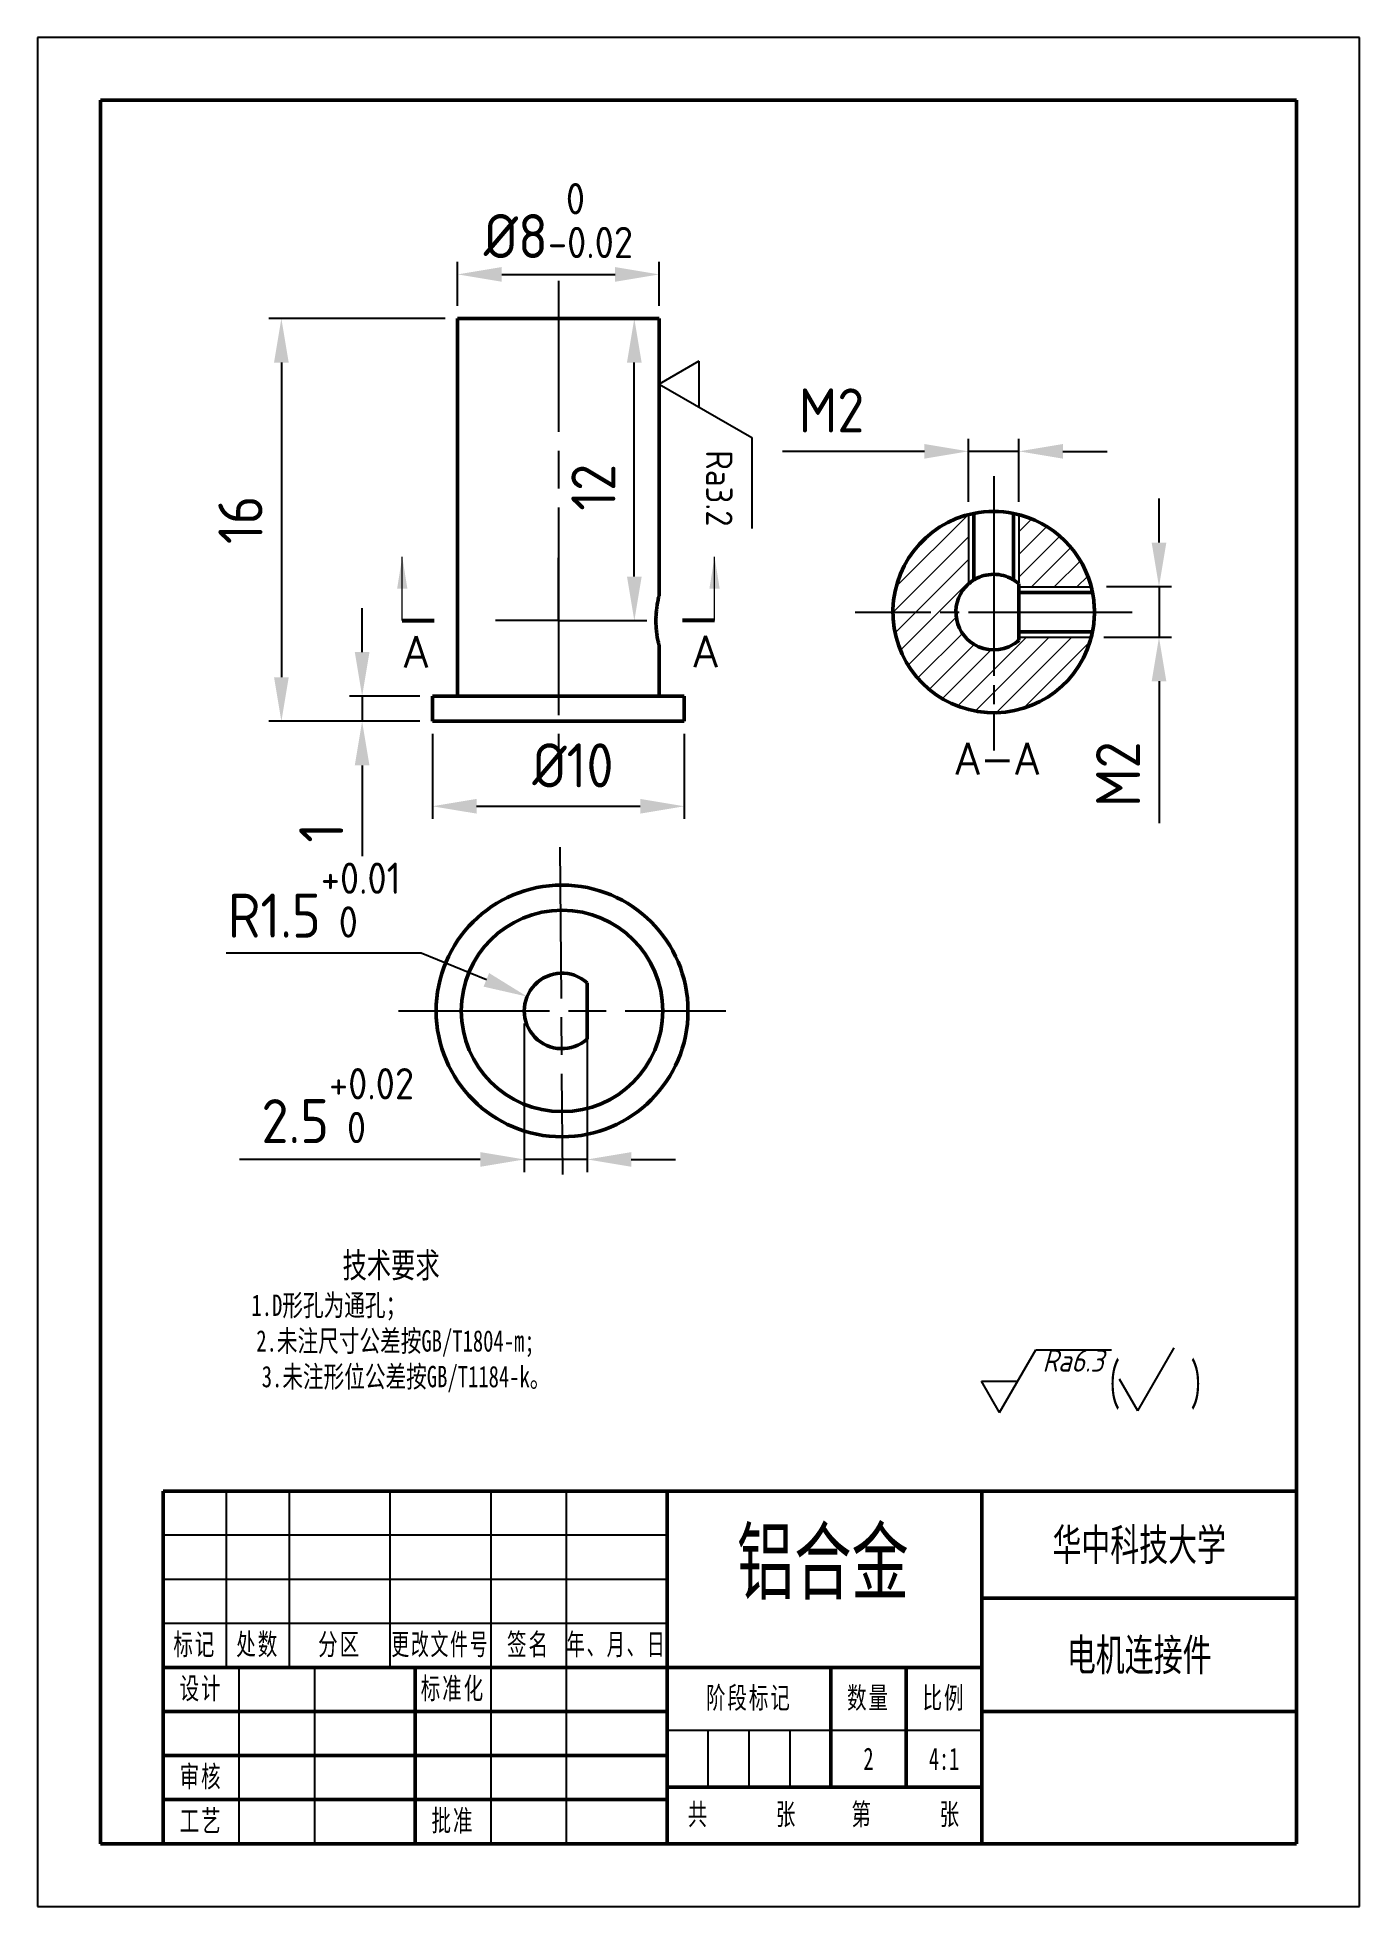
# Model space of a CAD drawing. Header units: millimetres. Extents: x 538 to 2406, y -113 to 359.
# Drawn here: x 1238.3 to 1290.8, y 49.8 to 124.1 of the extents above; entities that cross this region are included whole.
import ezdxf
from ezdxf.enums import TextEntityAlignment as Align

# ---------------------------------------------------------------- set-up
doc = ezdxf.new("R2010")
doc.units = ezdxf.units.MM
doc.header["$LTSCALE"] = 0.5
doc.header["$PDSIZE"] = -5
for name, pattern in [('AM_ISO08W050', [18, 12, -1.5, 3, -1.5]), ('AM_ISO08W050x2', [9, 6, -0.75, 1.5, -0.75]), ('HIDDEN', [9.524999999999999, 6.35, -3.175])]:
    doc.linetypes.add(name, pattern=pattern)
doc.layers.get('0').update_dxf_attribs({"lineweight": 50})
for name, color, linetype, lineweight in [('AM_0', 7, 'Continuous', 50), ('AM_4', 3, 'Continuous', 25), ('AM_5', 3, 'Continuous', 25), ('AM_7', 4, 'AM_ISO08W050', 25), ('尺寸线层', 3, 'Continuous', 25), ('粗实线层', 7, 'Continuous', 50), ('细实线层', 7, 'Continuous', 25)]:
    doc.layers.add(name, color=color, linetype=linetype, lineweight=lineweight)
doc.layers.add('尺寸', color=3, linetype='Continuous')
doc.layers.add('尺寸 @ 1', color=3, linetype='Continuous')
doc.styles.get("Standard").update_dxf_attribs({"font": 'isocp.shx', "bigfont": 'gbcbig.shx'})
doc.styles.add('USER2', font='SIMPLEX.SHX')
doc.styles.add('标准', font='', dxfattribs={"width": 0.667})
doc.styles.add('标注', font='gbeitc.shx', dxfattribs={"height": 3.5, "bigfont": 'gbcbig.shx'})
doc.styles.add('汉字', font='STFANGSO.TTF', dxfattribs={"width": 0.707, "height": 3.5})
doc.styles.add('长仿宋体', font='hyswlongfangsong.ttf', dxfattribs={"width": 0.707})
doc.styles.get('标准').set_extended_font_data('宋体')
doc.dimstyles.new('AM_ISO$0', dxfattribs={"dimscale": 0.5, "dimtxt": 3.5, "dimasz": 3.5, "dimexe": 1, "dimexo": 1, "dimgap": 1.5, "dimtad": 1, "dimdsep": 46, "dimtxsty": 'Standard', "dimcen": 0, "dimclrd": 256, "dimclre": 256, "dimclrt": 2, "dimadec": 0, "dimazin": 2, "dimtp": 0.1, "dimtm": 0.1, "dimtfac": 0.71, "dimtdec": 3, "dimtmove": 0, "dimatfit": 3, "dimfxl": 1, "dimlwd": -1, "dimlwe": -1, "dimarcsym": 1})
doc.dimstyles.new('AM_ISO$4', dxfattribs={"dimscale": 0.5, "dimtxt": 3.5, "dimasz": 3.5, "dimexe": 1, "dimexo": 1, "dimgap": 1.5, "dimtad": 1, "dimtoh": 1, "dimdsep": 46, "dimtxsty": 'Standard', "dimcen": 0, "dimclrd": 256, "dimclre": 256, "dimclrt": 2, "dimadec": 0, "dimazin": 2, "dimtp": 0.1, "dimtm": 0.1, "dimtfac": 0.71, "dimtdec": 3, "dimtofl": 0, "dimtmove": 0, "dimatfit": 0, "dimfxl": 1, "dimlwd": -1, "dimlwe": -1, "dimarcsym": 1})
pattern_1 = [(44.99999999999999, (1246.958386467091, 48.93540215959013), (-0.4490128060534576, 0.4490128060534577), [])]

msp = doc.modelspace()

# ---------------------------------------------------------------- texts
at = {"insert": (1244.798960711323, 75.80721130828493), "char_height": 1.25, "attachment_point": 1, "style": '汉字'}
msp.add_mtext_dynamic_manual_height_columns('\\pi5.6625;{\\H0.8x;技术要求}\\P\\pi0;{\\H0.68x;     1.D形孔为通孔；\\P\\H1.4706x;\\W0.707; \\H0.68x;    2.未注尺寸公差按GB/T1804-m;\\P      3.未注形位公差按GB/T1184-k。}', width=30.94907923830692, gutter_width=12.5, heights=[0], dxfattribs=at)
at = {"layer": 'AM_5', "color": 2, "insert": (1264.895179439299, 107.6763712863148), "char_height": 1.05, "attachment_point": 7, "rotation": 270}
msp.add_mtext('Ra3.2', dxfattribs=at)
at = {"layer": '尺寸', "insert": (1280.840043813099, 71.4615399599169), "char_height": 1.5, "attachment_point": 1, "style": '长仿宋体'}
msp.add_mtext_dynamic_manual_height_columns('(     )', width=22.13296810825068, gutter_width=17.5, heights=[0], dxfattribs=at)
at = {"layer": '粗实线层', "lineweight": 50, "attachment_point": 1}
for s, width, insert, char_height, style in [('A', 1.764470441984258, (1252.89709584978, 100.2906907297842), 1.25, 'USER2'), ('A', 1.764470441984258, (1264.394510979519, 100.3077199792316), 1.25, 'USER2'), ('A-A', 1.764470441984258, (1274.805040138535, 96.04938878954152), 1.25, 'USER2'), ('铝合金', 9.91140415728455, (1266.119695840565, 64.79106187740729), 2.5, '标准')]:
    msp.add_mtext_dynamic_manual_height_columns(s, width=width, gutter_width=6.25, heights=[0], dxfattribs=dict(at, insert=insert, char_height=char_height, style=style))

# ---------------------------------------------------------------- blocks, each defined once
blk = doc.blocks.new('$CAXA_FRAME_13B17AC1$')
at = {"layer": '粗实线层'}
for p, q in [((95, 138.5), (-94.99999999999999, 138.5)), ((-94.99999999999999, 138.5), (-95, -138.5)), ((95, -138.5), (95, 138.5)), ((-95, -138.5), (95, -138.5))]:
    blk.add_line(p, q, dxfattribs=at)
at = {"layer": '细实线层'}
for p, q in [((105, 148.5), (-105, 148.5)), ((-105, 148.5), (-105, -148.5)), ((105, -148.5), (105, 148.5)), ((-105, -148.5), (105, -148.5))]:
    blk.add_line(p, q, dxfattribs=at)
blk = doc.blocks.new('$CAXA_TITLE_151E506F$')
at = {"layer": '粗实线层'}
for p, q in [((-1.192092895507812e-07, 56), (-180.0000001192093, 56)), ((-180.0000001192093, 56), (-180.0000001192093, 0)), ((-100.0000001192093, 56), (-100.0000001192093, 1.4210854715202e-14)), ((-50.00000011920929, 56), (-50.00000011920929, 2.842170943040401e-14)), ((-1.192092895507812e-07, 0), (-1.192092895507812e-07, 56)), ((-1.192092895507812e-07, 39.00000000000001), (-50.00000011920929, 39.00000000000001)), ((-50.00000011920929, 28), (-180.0000001192093, 28)), ((-140.0000001192093, 28), (-140.0000001192093, 0)), ((-74.00000011920929, 28), (-74.00000011920929, 9)), ((-62.00000011920929, 28), (-62.00000011920929, 9)), ((-100.0000001192093, 21), (-180.0000001192093, 21)), ((-1.192092895507812e-07, 21.00000000000001), (-50.00000011920929, 21.00000000000001)), ((-100.0000001192093, 14), (-180.0000001192093, 14)), ((-50.00000005960464, 9), (-100.0000001192093, 9)), ((-100.0000001192093, 7), (-180.0000001192093, 7)), ((-1.192092895507812e-07, 0), (-180.0000001192093, 0))]:
    blk.add_line(p, q, dxfattribs=at)
at = {"layer": '细实线层'}
for p, q in [((-170.0000001192093, 56), (-170.0000001192093, 28)), ((-160.0000001192093, 56), (-160.0000001192093, 28)), ((-144.0000001192093, 56), (-144.0000001192093, 28)), ((-128.0000001192093, 56), (-128.0000001192093, 0)), ((-116.0000001192093, 56), (-116.0000001192093, 0)), ((-100.0000001192093, 49), (-180.0000001192093, 49)), ((-100.0000001192093, 42), (-180.0000001192093, 42)), ((-100.0000001192093, 35), (-180.0000001192093, 35)), ((-168.0000001192093, 28), (-168.0000001192093, 0)), ((-156.0000001192093, 28), (-156.0000001192093, 0)), ((-50.00000011920929, 18), (-100.0000001192093, 18)), ((-93.50000011920929, 18), (-93.50000011920929, 9)), ((-87.00000011920929, 18), (-87.00000011920929, 9)), ((-80.50000011920929, 18), (-80.50000011920929, 9))]:
    blk.add_line(p, q, dxfattribs=at)
at = {"layer": '尺寸线层', "char_height": 3.405405405405405, "attachment_point": 5, "line_spacing_factor": 1.369753449310138, "style": '标准'}
for s, insert, width in [('\\T1.1;标记', (-175.0000001192093, 31.5), 17.99999999999999), ('\\T1.1;处数', (-165.0000001192093, 31.5), 18.00000000000001), ('\\T1.1;分区', (-152.0000001192093, 31.5), 29.99999999999997), ('\\T1.1;{\\W0.60886;更改文件号}', (-136.0000001192093, 31.5), 30.00000000000001), ('\\T1.1;签名', (-122.0000001192093, 31.5), 22), ('\\T1.1;{\\W0.622239;年、月、日}', (-108.0000001192093, 31.5), 29.99999999999997), ('\\T1.1;设计', (-174.0000001192093, 24.5), 21.99999999999996), ('\\T1.1;标准化', (-134.0000001192093, 24.5), 22), ('\\T1.1;阶段标记', (-87.00000011920929, 23), 50), ('{\\T1.1;数量}', (-68.00000011920929, 23), 21.99999999999997), ('\\T1.1;比例', (-56.00000011920929, 23), 22), ('\\T1.1;审核', (-174.0000001192093, 10.5), 21.99999999999999), ('\\T1.1;共', (-95.00000011920929, 4.5), 7.999999999999972), ('\\T1.1;张', (-81.00000011920929, 4.5), 7.999999999999972), ('\\T1.1;第', (-69.00000011920929, 4.5), 7.999999999999972), ('\\T1.1;张', (-55.00000011920929, 4.5), 7.999999999999972), ('\\T1.1;工艺', (-174.0000001192093, 3.5), 22), ('\\T1.1;批准', (-134.0000001192093, 3.5), 22)]:
    blk.add_mtext(s, dxfattribs=dict(at, insert=insert, width=width))
at = {"layer": '尺寸线层', "style": '标准'}
for tag, height, width, p in [('标记C', 3.535214046162951, 0.667, (-175.0000001192093, 52.50000000000001)), ('处数C', 3.535214046162951, 0.667, (-165.0000001192093, 52.50000000000001)), ('分区C', 3.535214046162951, 0.667, (-152.0000001192093, 52.50000000000001)), ('更改文件号C', 3.535214046162951, 0.512156, (-136.0000001192093, 52.50000000000001)), ('更改签名C', 3.535214046162951, 0.459969, (-122.0000001192093, 52.50000000000001)), ('更改日期C', 3.535214046162951, 0.62723, (-108.0000001192093, 52.50000000000001)), ('单位名称', 5.050305780232788, 0.667, (-25.00000011920929, 47.50000000000001)), ('标记B', 3.535214046162951, 0.667, (-175.0000001192093, 45.50000000000001)), ('处数B', 3.535214046162951, 0.667, (-165.0000001192093, 45.50000000000001)), ('分区B', 3.535214046162951, 0.667, (-152.0000001192093, 45.50000000000001)), ('更改文件号B', 3.535214046162951, 0.512156, (-136.0000001192093, 45.50000000000001)), ('更改签名B', 3.535214046162951, 0.459969, (-122.0000001192093, 45.50000000000001)), ('更改日期B', 3.535214046162951, 0.62723, (-108.0000001192093, 45.50000000000001)), ('材料名称', 5.050305780232788, 0.667, (-75.00000011920928, 42.00000000000001)), ('标记A', 3.535214046162951, 0.667, (-175.0000001192093, 38.5)), ('处数A', 3.535214046162951, 0.667, (-165.0000001192093, 38.5)), ('分区A', 3.535214046162951, 0.667, (-152.0000001192093, 38.5)), ('更改文件号A', 3.535214046162951, 0.512156, (-136.0000001192093, 38.5)), ('更改签名A', 3.535214046162951, 0.459969, (-122.0000001192093, 38.5)), ('更改日期A', 3.535214046162951, 0.62723, (-108.0000001192093, 38.5)), ('图纸名称', 5.050305780232788, 0.667, (-25.00000011920929, 30.00000000000001)), ('设计', 3.535214046162951, 0.667, (-162.0000001192093, 24.5)), ('设计日期', 3.535214046162951, 0.667, (-148.0000001192093, 24.5)), ('标准化', 3.535214046162951, 0.667, (-122.0000001192093, 24.5)), ('标准化日期', 3.535214046162951, 0.569556, (-108.0000001192093, 24.5)), ('阶段标记S', 3.535214046162951, 0.229984, (-96.74999821186066, 13.50000000000001)), ('阶段标记A', 3.535214046162951, 0.229984, (-90.24999821186066, 13.50000000000001)), ('阶段标记B', 3.535214046162951, 0.229984, (-83.74999821186066, 13.50000000000001)), ('阶段标记C', 3.535214046162951, 0.229984, (-77.24999821186064, 13.50000000000001)), ('重量', 3.535214046162951, 0.667, (-68.00000011920928, 13.5)), ('图纸比例', 3.535214046162951, 0.524733, (-56.00000011920926, 13.5)), ('审核', 3.535214046162951, 0.667, (-162.0000001192093, 10.5)), ('审核日期', 3.535214046162951, 0.667, (-148.0000001192093, 10.5)), ('图纸编号', 5.050305780232788, 0.667, (-25.06817464520641, 9.53198025914223)), ('页数', 3.535214046162951, 0.667, (-88.00000011920929, 4.5)), ('页码', 3.535214046162951, 0.667, (-62.00000011920928, 4.5)), ('工艺', 3.535214046162951, 0.667, (-162.0000001192093, 3.5)), ('工艺日期', 3.535214046162951, 0.667, (-148.0000001192093, 3.5)), ('批准', 3.535214046162951, 0.667, (-122.0000001192093, 3.5)), ('批准日期', 3.535214046162951, 0.667, (-108.0000001192093, 3.5))]:
    blk.add_attdef(tag, text='', height=height, dxfattribs=dict(at, width=width)).set_placement(p, align=Align.MIDDLE_CENTER)
blk = doc.blocks.new('去材料表面')
at = {"lineweight": -2}
for p, q in [((0, 0), (5.773502691896056, 10)), ((5.773502691896056, 10), (17.77350269189606, 10)), ((0, 0), (-2.886751345948142, 5)), ((-2.886751345948142, 5), (2.886751345948142, 5))]:
    blk.add_line(p, q, dxfattribs=at)
at = {"lineweight": -2, "style": '标注'}
blk.add_attdef('CCD', text='', height=3.5, dxfattribs=at).set_placement((11.66196003650202, 10.01170270659668), align=Align.TOP_CENTER)
blk = doc.blocks.new('基本符号')
at = {"lineweight": -2}
for q in [(5.773502691896056, 10), (-2.886751345948142, 5)]:
    blk.add_line((0, 0), q, dxfattribs=at)
blk = doc.blocks.new('*D78')
at = {"layer": 'AM_5', "linetype": 'ByBlock', "transparency": 16777216}
for p, q in [((1254.531566470934, 112.9083998055407), (1247.531566470934, 112.9083998055407)), ((1248.031566470934, 111.1583998055407), (1248.031566470934, 98.65839980554074)), ((1253.531566470934, 96.90839980554074), (1247.531566470934, 96.90839980554075))]:
    blk.add_line(p, q, dxfattribs=at)
at = {"layer": 'AM_5', "lineweight": 50, "transparency": 16777216}
for points in [[(1247.739899804267, 111.1583998055407), (1248.3232331376, 111.1583998055407), (1248.031566470934, 112.9083998055407)], [(1247.739899804267, 98.65839980554075), (1248.3232331376, 98.65839980554074), (1248.031566470934, 96.90839980554074)]]:
    blk.add_solid(points, dxfattribs=at)
at = {"layer": 'Defpoints', "color": 0, "lineweight": 50, "transparency": 16777216}
for p in [(1255.031566470934, 112.9083998055407), (1248.031566470934, 96.90839980554074), (1254.031566470934, 96.90839980554074)]:
    blk.add_point(p, dxfattribs=at)
at = {"layer": 'AM_5', "color": 2, "transparency": 16777216, "insert": (1246.406566470934, 104.908399805541), "char_height": 1.75, "attachment_point": 5, "rotation": 90}
blk.add_mtext('16', dxfattribs=at)
blk = doc.blocks.new('*D79')
at = {"layer": 'AM_5', "linetype": 'ByBlock', "transparency": 16777216}
for p, q in [((1251.238301542451, 99.65839980554074), (1251.238301542451, 101.4083998055407)), ((1253.531566470934, 97.90839980554074), (1250.738301542451, 97.90839980554074)), ((1251.238301542451, 97.90839980554074), (1251.238301542451, 96.90839980554074)), ((1253.531566470934, 96.90839980554074), (1250.738301542451, 96.90839980554074)), ((1251.238301542451, 95.15839980554074), (1251.238301542451, 91.55839980554074))]:
    blk.add_line(p, q, dxfattribs=at)
at = {"layer": 'AM_5', "lineweight": 50, "transparency": 16777216}
for points in [[(1250.946634875784, 99.65839980554074), (1251.529968209118, 99.65839980554074), (1251.238301542451, 97.90839980554074)], [(1250.946634875784, 95.15839980554074), (1251.529968209118, 95.15839980554074), (1251.238301542451, 96.90839980554074)]]:
    blk.add_solid(points, dxfattribs=at)
at = {"layer": 'Defpoints', "color": 0, "lineweight": 50, "transparency": 16777216}
for p in [(1254.031566470934, 97.90839980554074), (1251.238301542451, 96.90839980554074), (1254.031566470934, 96.90839980554074)]:
    blk.add_point(p, dxfattribs=at)
at = {"layer": 'AM_5', "color": 2, "transparency": 16777216, "insert": (1249.613301542451, 92.48339980554096), "char_height": 1.75, "attachment_point": 5, "rotation": 90}
blk.add_mtext('1', dxfattribs=at)
blk = doc.blocks.new('*D80')
at = {"layer": 'AM_5', "linetype": 'ByBlock', "transparency": 16777216}
for p, q in [((1254.031566470934, 96.40839980554074), (1254.031566470934, 93.03421905475125)), ((1264.031566470934, 96.40839980554074), (1264.031566470934, 93.03421905475125)), ((1255.781566470934, 93.53421905475125), (1262.281566470934, 93.53421905475125))]:
    blk.add_line(p, q, dxfattribs=at)
at = {"layer": 'AM_5', "lineweight": 50, "transparency": 16777216}
for points in [[(1255.781566470934, 93.82588572141792), (1255.781566470934, 93.24255238808458), (1254.031566470934, 93.53421905475125)], [(1262.281566470934, 93.82588572141792), (1262.281566470934, 93.24255238808458), (1264.031566470934, 93.53421905475125)]]:
    blk.add_solid(points, dxfattribs=at)
at = {"layer": 'Defpoints', "color": 0, "lineweight": 50, "transparency": 16777216}
for p in [(1254.031566470934, 96.90839980554074), (1264.031566470934, 96.90839980554074), (1264.031566470934, 93.53421905475125)]:
    blk.add_point(p, dxfattribs=at)
at = {"layer": 'AM_5', "color": 2, "transparency": 16777216, "insert": (1259.609955038361, 95.15921905475125), "char_height": 1.75, "attachment_point": 5}
blk.add_mtext('%%C10', dxfattribs=at)
blk = doc.blocks.new('*D81')
at = {"layer": 'AM_5', "linetype": 'ByBlock', "transparency": 16777216}
for p, q in [((1255.031566470934, 113.4083998055407), (1255.031566470934, 115.1609799497051)), ((1263.031566470934, 113.4083998055407), (1263.031566470934, 115.1609799497051)), ((1256.781566470934, 114.6609799497051), (1261.281566470934, 114.6609799497051))]:
    blk.add_line(p, q, dxfattribs=at)
at = {"layer": 'AM_5', "lineweight": 50, "transparency": 16777216}
for points in [[(1256.781566470934, 114.9526466163717), (1256.781566470934, 114.3693132830384), (1255.031566470934, 114.6609799497051)], [(1261.281566470934, 114.9526466163717), (1261.281566470934, 114.3693132830384), (1263.031566470934, 114.6609799497051)]]:
    blk.add_solid(points, dxfattribs=at)
at = {"layer": 'Defpoints', "color": 0, "lineweight": 50, "transparency": 16777216}
for p in [(1263.031566470934, 114.6609799497051), (1255.031566470934, 112.9083998055407), (1263.031566470934, 112.9083998055407)]:
    blk.add_point(p, dxfattribs=at)
at = {"layer": 'AM_5', "color": 2, "transparency": 16777216, "insert": (1259.031566470934, 116.7990497495738), "char_height": 1.75, "attachment_point": 5}
blk.add_mtext('%%C8{}{\\H0.71x;\\C3;\\S 0^ -0.02;}', dxfattribs=at)
blk = doc.blocks.new('*D82')
at = {"layer": 'AM_5', "linetype": 'ByBlock', "transparency": 16777216}
for p, q in [((1262.531566470934, 112.9083998055407), (1261.546317697512, 112.9083998055407)), ((1262.046317697512, 102.6585053532386), (1262.046317697512, 111.1583998055407)), ((1259.531566470934, 100.9085053532386), (1262.546317697512, 100.9085053532386))]:
    blk.add_line(p, q, dxfattribs=at)
at = {"layer": 'AM_5', "lineweight": 50, "transparency": 16777216}
for points in [[(1261.754651030845, 111.1583998055407), (1262.337984364179, 111.1583998055407), (1262.046317697512, 112.9083998055407)], [(1261.754651030845, 102.6585053532386), (1262.337984364179, 102.6585053532386), (1262.046317697512, 100.9085053532386)]]:
    blk.add_solid(points, dxfattribs=at)
at = {"layer": 'Defpoints', "color": 0, "lineweight": 50, "transparency": 16777216}
for p in [(1262.046317697512, 112.9083998055407), (1263.031566470934, 112.9083998055407), (1259.031566470934, 100.9085053532386)]:
    blk.add_point(p, dxfattribs=at)
at = {"layer": 'AM_5', "color": 2, "transparency": 16777216, "insert": (1260.421145453417, 106.2046749359058), "char_height": 1.75, "attachment_point": 5, "rotation": 90}
blk.add_mtext('12', dxfattribs=at)
blk = doc.blocks.new('*D83')
at = {"layer": 'AM_5', "linetype": 'ByBlock', "transparency": 16777216}
for p, q in [((1275.314813846056, 105.620799374876), (1275.314813846056, 108.1332600249961)), ((1277.314813846056, 105.6207993748759), (1277.314813846056, 108.1332600249961)), ((1273.564813846056, 107.6332600249961), (1267.9347104996, 107.6332600249961)), ((1277.314813846056, 107.6332600249961), (1275.314813846056, 107.6332600249961)), ((1279.064813846056, 107.6332600249961), (1280.814813846056, 107.6332600249961))]:
    blk.add_line(p, q, dxfattribs=at)
at = {"layer": 'AM_5', "lineweight": 50, "transparency": 16777216}
for points in [[(1273.564813846056, 107.9249266916628), (1273.564813846056, 107.3415933583294), (1275.314813846056, 107.6332600249961)], [(1279.064813846056, 107.9249266916628), (1279.064813846056, 107.3415933583294), (1277.314813846056, 107.6332600249961)]]:
    blk.add_solid(points, dxfattribs=at)
at = {"layer": 'Defpoints', "color": 0, "lineweight": 50, "transparency": 16777216}
for p in [(1275.314813846056, 107.6332600249961), (1275.314813846056, 105.120799374876), (1277.314813846056, 105.1207993748759)]:
    blk.add_point(p, dxfattribs=at)
at = {"layer": 'AM_5', "color": 2, "transparency": 16777216, "insert": (1269.874762172828, 109.2584322690906), "char_height": 1.75, "attachment_point": 5}
blk.add_mtext('M2', dxfattribs=at)
blk = doc.blocks.new('*D84')
at = {"layer": 'AM_5', "linetype": 'ByBlock', "transparency": 16777216}
for p, q in [((1253.584659981969, 87.70064780578025), (1245.841659981968, 87.70064780578025)), ((1256.170395679742, 86.63943723113994), (1253.584659981969, 87.70064780578025))]:
    blk.add_line(p, q, dxfattribs=at)
at = {"layer": 'AM_5', "lineweight": 50, "transparency": 16777216}
blk.add_solid([(1256.281134979899, 86.90926356759553), (1256.059656379585, 86.36961089468423), (1257.789353698477, 85.9750014301959)], dxfattribs=at)
at = {"layer": 'Defpoints', "color": 0, "lineweight": 50, "transparency": 16777216}
for p in [(1257.789353698477, 85.9750014301959), (1259.177032000247, 85.40548502938765)]:
    blk.add_point(p, dxfattribs=at)
at = {"layer": 'AM_5', "color": 2, "transparency": 16777216, "insert": (1249.338159981969, 89.80777739895628), "char_height": 1.75, "attachment_point": 5}
blk.add_mtext('R1.5{}{\\H0.71x;\\C3;\\S+0.01^  0;}', dxfattribs=at)
blk = doc.blocks.new('*D85')
at = {"layer": 'AM_5', "linetype": 'ByBlock', "transparency": 16777216}
for p, q in [((1257.677032000246, 84.90548502938657), (1257.677032000246, 79.00533751572027)), ((1260.177032000246, 84.90548502938657), (1260.177032000246, 79.00533751572027)), ((1255.927032000246, 79.50533751572027), (1246.366469647884, 79.50533751572027)), ((1260.177032000246, 79.50533751572027), (1257.677032000246, 79.50533751572027)), ((1261.927032000246, 79.50533751572027), (1263.677032000246, 79.50533751572027))]:
    blk.add_line(p, q, dxfattribs=at)
at = {"layer": 'AM_5', "lineweight": 50, "transparency": 16777216}
for points in [[(1255.927032000246, 79.79700418238694), (1255.927032000246, 79.2136708490536), (1257.677032000246, 79.50533751572027)], [(1261.927032000246, 79.79700418238694), (1261.927032000246, 79.2136708490536), (1260.177032000246, 79.50533751572027)]]:
    blk.add_solid(points, dxfattribs=at)
at = {"layer": 'Defpoints', "color": 0, "lineweight": 50, "transparency": 16777216}
for p in [(1257.677032000246, 85.40548502938657), (1260.177032000246, 85.40548502938657), (1257.677032000246, 79.50533751572027)]:
    blk.add_point(p, dxfattribs=at)
at = {"layer": 'AM_5', "color": 2, "transparency": 16777216, "insert": (1250.271750824065, 81.64340731558903), "char_height": 1.75, "attachment_point": 5}
blk.add_mtext('2.5{}{\\H0.71x;\\C3;\\S+0.02^  0;}', dxfattribs=at)
blk = doc.blocks.new('*D227')
at = {"layer": 'AM_5', "linetype": 'ByBlock', "transparency": 16777216}
for p, q in [((1282.879568075467, 104.0104166773078), (1282.879568075467, 105.7604166773078)), ((1280.79139707593, 102.2604166773078), (1283.379568075467, 102.2604166773078)), ((1282.879568075467, 102.2604166773078), (1282.879568075467, 100.2478160286684)), ((1280.687797192264, 100.2478160286684), (1283.379568075467, 100.2478160286684)), ((1282.879568075467, 98.49781602866842), (1282.879568075467, 92.86771268221173))]:
    blk.add_line(p, q, dxfattribs=at)
at = {"layer": 'AM_5', "lineweight": 50, "transparency": 16777216}
for points in [[(1282.5879014088, 104.0104166773078), (1283.171234742134, 104.0104166773078), (1282.879568075467, 102.2604166773078)], [(1282.5879014088, 98.49781602866842), (1283.171234742134, 98.49781602866842), (1282.879568075467, 100.2478160286684)]]:
    blk.add_solid(points, dxfattribs=at)
at = {"layer": 'Defpoints', "color": 0, "lineweight": 50, "transparency": 16777216}
for p in [(1280.29139707593, 102.2604166773078), (1280.187797192264, 100.2478160286684), (1282.879568075467, 100.2478160286684)]:
    blk.add_point(p, dxfattribs=at)
at = {"layer": 'AM_5', "color": 2, "transparency": 16777216, "insert": (1281.254395831372, 94.80776435544027), "char_height": 1.75, "attachment_point": 5, "rotation": 90}
blk.add_mtext('M2', dxfattribs=at)

# ---------------------------------------------------------------- dimensions: what is measured, and where the dimension line sits
at = {"layer": 'AM_5'}
for base, p1, p2, text, override, picture, middle in [((1263.031566470934, 114.6609799497051), (1255.031566470934, 112.9083998055407), (1263.031566470934, 112.9083998055407), '%%C<>{}{\\H0.71x;\\C3;\\S 0^ -0.02;}', {"dimpost": '', "dimtp": 0, "dimtm": 0.02, "dimtdec": 3, "dimtzin": 8}, '*D81', (1259.031566470934, 116.7990497495738)), ((1275.314813846056, 107.6332600249961), (1277.314813846056, 105.1207993748759), (1275.314813846056, 105.120799374876), 'M2', {"dimpost": ''}, '*D83', (1269.874762172828, 109.2584322690906))]:
    dim = msp.add_linear_dim(base=base, p1=p1, p2=p2, text=text, dimstyle='AM_ISO$0', override=override, dxfattribs=at)
    dim.commit()
    dim.dimension.update_dxf_attribs({"geometry": picture, "text_midpoint": middle})
dim = msp.add_linear_dim(base=(1248.031566470934, 96.90839980554074), p1=(1255.031566470934, 112.9083998055407), p2=(1254.031566470934, 96.90839980554074), angle=90.00000000000001, dimstyle='AM_ISO$0', override={"dimpost": ''}, dxfattribs=at)
dim.commit()
dim.dimension.update_dxf_attribs({"geometry": '*D78', "text_midpoint": (1246.406566470934, 104.908399805541)})
dim = msp.add_linear_dim(base=(1262.046317697512, 112.9083998055407), p1=(1259.031566470934, 100.9085053532386), p2=(1263.031566470934, 112.9083998055407), angle=90.00000000000006, dimstyle='AM_ISO$0', dxfattribs=at)
dim.commit()
dim.dimension.update_dxf_attribs({"geometry": '*D82', "text_midpoint": (1262.046317697512, 106.2046749359058), "dimtype": 160})
for base, p1, p2, angle, text, override, picture, middle in [((1282.879568075467, 100.2478160286684), (1280.29139707593, 102.2604166773078), (1280.187797192264, 100.2478160286684), 90.00000000000006, 'M2', {"dimpost": ''}, '*D227', (1281.254395831372, 94.80776435544027)), ((1257.677032000246, 79.50533751572027), (1260.177032000246, 85.40548502938657), (1257.677032000246, 85.40548502938657), 1.141101885463838e-14, '<>{}{\\H0.71x;\\C3;\\S+0.02^  0;}', {"dimtp": 0.02, "dimtm": -0, "dimtdec": 3, "dimtzin": 8}, '*D85', (1250.271750824065, 81.64340731558903))]:
    dim = msp.add_linear_dim(base=base, p1=p1, p2=p2, angle=angle, text=text, dimstyle='AM_ISO$0', override=override, dxfattribs=at)
    dim.commit()
    dim.dimension.update_dxf_attribs({"geometry": picture, "text_midpoint": middle})
dim = msp.add_linear_dim(base=(1251.238301542451, 96.90839980554074), p1=(1254.031566470934, 97.90839980554074), p2=(1254.031566470934, 96.90839980554074), angle=90.00000000000001, dimstyle='AM_ISO$0', dxfattribs=at)
dim.commit()
dim.dimension.update_dxf_attribs({"geometry": '*D79', "text_midpoint": (1249.613301542451, 92.48339980554096)})
dim = msp.add_linear_dim(base=(1264.031566470934, 93.53421905475125), p1=(1254.031566470934, 96.90839980554074), p2=(1264.031566470934, 96.90839980554074), angle=1.141101885463838e-14, text='%%C<>', dimstyle='AM_ISO$0', override={"dimpost": ''}, dxfattribs=at)
dim.commit()
dim.dimension.update_dxf_attribs({"geometry": '*D80', "text_midpoint": (1259.609955038361, 93.53421905475125), "dimtype": 160})
dim = msp.add_radius_dim(center=(1259.177032000247, 85.40548502938765), mpoint=(1257.789353698477, 85.9750014301959), text='<>{}{\\H0.71x;\\C3;\\S+0.01^  0;}', dimstyle='AM_ISO$4', override={"dimtp": 0.01, "dimtm": -0, "dimtdec": 3, "dimtzin": 8}, dxfattribs=at)
dim.commit()
dim.dimension.update_dxf_attribs({"geometry": '*D84', "text_midpoint": (1249.338159981969, 87.70064780578042), "dimtype": 164})

# ---------------------------------------------------------------- hatches: boundary and pattern name
at = {"linetype": 'Continuous', "lineweight": 0}
h = msp.add_hatch(dxfattribs=at)
h.set_pattern_fill('ANSI31', scale=0.2, style=0)
h.set_pattern_definition(pattern_1)
edge = h.paths.add_edge_path(flags=0)
edge.add_line((1275.314813846056, 102.3658500174192), (1275.314813846056, 105.1207993748758))
edge.add_arc((1276.314813846056, 101.2478160286687), 1.500000000000428, 131.8103148957528, 311.8103148957755)
edge.add_line((1277.314813846056, 100.2478160286684), (1277.314813846056, 100.1297820399184))
edge.add_line((1280.187797192262, 100.2478160286633), (1277.314813846056, 100.2478160286684))
edge.add_arc((1276.314813846056, 101.2478160286684), 4.000000000000016, 104.4775121859299, 345.5224878139947)
h = msp.add_hatch(dxfattribs=at)
h.set_pattern_fill('ANSI31', scale=0.2, style=0)
h.set_pattern_definition(pattern_1)
edge = h.paths.add_edge_path(flags=0)
edge.add_line((1277.314813846056, 102.3658500174183), (1277.314813846056, 102.2478160286684))
edge.add_line((1277.314813846056, 102.2478160286684), (1280.187797192264, 102.2478160286684))
edge.add_arc((1276.314813846056, 101.2478160286684), 4, 14.47751218592994, 75.52248781407033)
edge.add_line((1277.314813846056, 105.1207993748759), (1277.314813846056, 102.3658500174183))

# ---------------------------------------------------------------- linework, layer by layer
at = {"color": 7, "linetype": 'Continuous', "lineweight": 50}
for p, q in [((1255.031566470934, 112.9083998055407), (1255.031566470934, 97.90839980554074)), ((1255.031566470934, 112.9083998055407), (1263.031566470934, 112.9083998055407)), ((1263.031566470934, 101.9083998055407), (1263.031566470934, 112.9083998055407)), ((1277.314813846056, 102.2478160286684), (1277.314813846056, 102.3658500174183)), ((1277.314813846056, 102.2478160286684), (1277.314813846056, 100.2478160286684)), ((1277.314813846056, 100.1297820399186), (1277.314813846056, 100.2478160286684)), ((1263.031566470934, 97.90839980554074), (1263.031566470934, 99.91031072850274)), ((1254.031566470934, 97.90839980554074), (1254.031566470934, 96.90839980554074)), ((1264.031566470934, 97.90839980554074), (1254.031566470934, 97.90839980554074)), ((1264.031566470934, 96.90839980554074), (1264.031566470934, 97.90839980554074)), ((1264.031566470934, 96.90839980554074), (1254.031566470934, 96.90839980554074)), ((1260.177032000246, 84.28745104063668), (1260.177032000246, 86.52351901813647))]:
    msp.add_line(p, q, dxfattribs=at)
at = {"color": 7, "linetype": 'Continuous', "lineweight": 0}
for p, q in [((1252.831566470934, 100.9083998055407), (1252.831566470934, 103.4483998055407)), ((1265.231566470934, 100.9083998055407), (1265.231566470934, 103.4483998055407))]:
    msp.add_line(p, q, dxfattribs=at)
at = {"color": 7, "linetype": 'HIDDEN', "lineweight": 53}
for p, q in [((1252.831566470934, 100.9083998055407), (1254.101566470934, 100.9083998055407)), ((1265.231566470934, 100.9083998055407), (1263.961566470934, 100.9083998055407))]:
    msp.add_line(p, q, dxfattribs=at)
at = {"color": 7, "linetype": 'Continuous', "lineweight": 50}
for radius in [5, 4]:
    msp.add_circle((1259.177032000246, 85.40548502938657), radius, dxfattribs=at)
at = {"color": 7, "linetype": 'Continuous', "lineweight": 15}
msp.add_arc((1276.314813846056, 101.2478160286684), 4.000000000000012, 14.47751218592215, 75.5224878140827, dxfattribs=at)
at = {"color": 7, "linetype": 'Continuous', "lineweight": 50}
for centre, radius, start, end in [((1276.314813846056, 101.2478160286684), 1.500000000000964, 131.8103148957466, 238.5113870521194), ((1276.314813846056, 101.2478160286684), 1.500000000000963, 301.4886129478807, 311.810314895804), ((1259.177032000246, 85.40548502938657), 1.5, 48.18968510419806, 311.8103148958019)]:
    msp.add_arc(centre, radius, start, end, dxfattribs=at)
at = {"linetype": 'Continuous', "lineweight": 50}
msp.add_arc((1276.314813846056, 101.2478160286684), 1.500000000000964, 238.5113870521194, 301.4886129478807, dxfattribs=at)
at = {"color": 7, "linetype": 'Continuous', "lineweight": 50}
for points, knots in [([(1275.314813846056, 102.3658500174183), (1275.314813846057, 102.3658500174187), (1275.343031832607, 102.3922540090014), (1275.444077511623, 102.4708928081022), (1275.516166241261, 102.5215846898926), (1275.695244265139, 102.6176547539807), (1275.80186977922, 102.6629427348675), (1276.043722692013, 102.7284256316697), (1276.178966148011, 102.7477101918451), (1276.448314151095, 102.747920947116), (1276.583393912168, 102.7289764574771), (1276.827430636084, 102.6631589179934), (1276.934690603577, 102.6174900018064), (1277.113155171222, 102.5217489608665), (1277.185411259977, 102.4709783531587), (1277.286075545855, 102.3926813655893), (1277.314813846056, 102.3658500174183), (1277.314813846056, 102.3658500174183)], [0, 0, 0, 0, 0.1250000000000001, 0.1250000000000001, 0.2500000000000001, 0.2500000000000001, 0.3750000000000002, 0.3750000000000002, 0.5000000000000002, 0.5000000000000002, 0.6250000000000001, 0.6250000000000001, 0.7500000000000001, 0.7500000000000001, 0.875, 0.875, 1, 1, 1, 1]), ([(1263.03109046106, 99.91031072850274), (1263.031241018571, 99.90970624636351), (1263.03229185621, 99.90548717699998), (1263.027577966694, 99.92430937406023), (1263.017012310505, 99.96779353483478), (1263.000824975863, 100.038244841921), (1262.981061312009, 100.1324980468652), (1262.959698154366, 100.2485439715509), (1262.93883797225, 100.3852595782471), (1262.921265432081, 100.5368401366138), (1262.908924979034, 100.7006866788077), (1262.903548501919, 100.8674139530638), (1262.90546516542, 101.0352352805427), (1262.914144865131, 101.1959260816439), (1262.928679428751, 101.349559477568), (1262.947319645363, 101.4906717575457), (1262.96847248877, 101.6181617309182), (1262.989643751874, 101.7265835378071), (1263.008719441491, 101.8136382630312), (1263.022150263199, 101.870328755401), (1263.030145047481, 101.9027412791189), (1263.031089458748, 101.9065008738388), (1263.031566470934, 101.9083998055407)], [0, 0, 0, 0, 0.008946961540283349, 0.06244659499796579, 0.1136699060363609, 0.1663303910139362, 0.2184805999996554, 0.2720719993919349, 0.3254622464153354, 0.3804159924770084, 0.4334405109661935, 0.4880929111640472, 0.5396211383084372, 0.5926643482459997, 0.6439345076637281, 0.6966194579013888, 0.7492272410861452, 0.8033063828262771, 0.8568021881035703, 0.9118992765844985, 0.9555012523640654, 1, 1, 1, 1]), ([(1280.187797192264, 102.2478160286684), (1280.187797192264, 102.2478160286684), (1280.194862534057, 102.2214041321147), (1280.218639442613, 102.1211987214768), (1280.235316962298, 102.0467831019917), (1280.268285397335, 101.8632473911671), (1280.284726665001, 101.7522208850713), (1280.30795159499, 101.5114122487124), (1280.314833171022, 101.3799168877128), (1280.314794435866, 101.1145474344604), (1280.307978275926, 100.9843726514342), (1280.284624706824, 100.7424782142113), (1280.268212523603, 100.6319160575703), (1280.235220599992, 100.4483757483943), (1280.218549601989, 100.3740449529475), (1280.194871067625, 100.2742736812268), (1280.187797192264, 100.2478160286687), (1280.187797192264, 100.2478160286684)], [0, 0, 0, 0, 0.125, 0.125, 0.2499999999999999, 0.2499999999999999, 0.3749999999999999, 0.3749999999999999, 0.4999999999999999, 0.4999999999999999, 0.6249999999999999, 0.6249999999999999, 0.7499999999999999, 0.7499999999999999, 0.875, 0.875, 1, 1, 1, 1])]:
    msp.add_open_spline(points, degree=3, knots=knots, dxfattribs=at)
at = {"color": 7, "linetype": 'Continuous', "lineweight": 0}
for points in [[(1252.831566470934, 103.4483998055407), (1252.628366470934, 102.1783998055407), (1253.034766470934, 102.1783998055407)], [(1265.231566470934, 103.4483998055407), (1265.028366470934, 102.1783998055407), (1265.434766470934, 102.1783998055407)]]:
    msp.add_solid(points, dxfattribs=at)
at = {"layer": 'AM_0'}
for p, q in [((1275.531320197002, 105.1531397948072), (1275.531320197002, 102.5268951184134)), ((1277.09830749511, 105.1531397948072), (1277.09830749511, 102.5268862361753)), ((1277.314813846056, 102.031279499699), (1280.237340246387, 102.031261392885)), ((1277.314813846056, 100.4642922015912), (1280.23732095731, 100.4642740947772))]:
    msp.add_line(p, q, dxfattribs=at)
at = {"layer": 'AM_4'}
for p, q in [((1275.314813846056, 105.1531397948072), (1275.314813846056, 102.4106624264066)), ((1277.314813846056, 105.1531397948072), (1277.314813846056, 102.4106624264066)), ((1277.314813846056, 102.2477858506451), (1280.187797192264, 102.2478160286679)), ((1277.314813846056, 100.2477858506451), (1280.187797192264, 100.2478160286684))]:
    msp.add_line(p, q, dxfattribs=at)
at = {"layer": 'AM_5', "color": 2}
for p, q in [((1264.606566470933, 111.2106979602886), (1263.031566470934, 110.3013712863148)), ((1264.606566470933, 111.2106979602886), (1264.606566470933, 109.3920446123411)), ((1263.031566470934, 110.3013712863148), (1266.706566470933, 108.1796090470429)), ((1266.706566470933, 108.1796090470429), (1266.706566470933, 104.5683092784409))]:
    msp.add_line(p, q, dxfattribs=at)
at = {"layer": 'AM_7'}
for p, q in [((1259.031566470934, 114.4083998055407), (1259.031566470934, 95.40839980554074)), ((1259.093452291011, 91.90491717779851), (1259.187933951835, 78.90552464742592)), ((1252.677032000246, 85.40548502938657), (1265.677032000246, 85.40548502938657))]:
    msp.add_line(p, q, dxfattribs=at)
at = {"layer": 'AM_7', "linetype": 'AM_ISO08W050x2'}
for p, q in [((1276.314813846056, 106.6531397948072), (1276.314813846056, 100.9106624264066)), ((1276.314813846056, 106.2207150547931), (1276.314813846056, 95.74781602866842)), ((1259.031566470934, 100.9085053532386), (1259.031566470934, 103.4083998029171)), ((1270.814813846084, 101.2478250820754), (1281.814813844119, 101.2477586904241)), ((1275.814813846056, 101.2477858506451), (1281.814813843638, 101.2477858506451)), ((1259.031566470934, 100.9085053532386), (1256.531672021255, 100.9085053532386)), ((1259.031566470934, 100.9085053532386), (1261.531460920612, 100.9085053532386)), ((1259.031566470934, 100.9085053532386), (1259.031566470934, 98.40861090356009))]:
    msp.add_line(p, q, dxfattribs=at)
at = {"layer": '粗实线层', "lineweight": 50}
for radius, start, end in [(4.000000000000008, 101.2957504158018, 348.7035442919179), (3.999999999999994, 78.70424958419818, 101.2957504158018), (3.999999999999994, 11.2950451252527, 78.70424958419818)]:
    msp.add_arc((1276.314813846056, 101.2478160286684), radius, start, end, dxfattribs=at)

# ---------------------------------------------------------------- block references
at = {"layer": '尺寸 @ 1', "xscale": 0.25, "yscale": 0.25, "zscale": 0.25}
msp.add_blockref('去材料表面', (1276.549095249947, 69.44819179563328), dxfattribs=at).add_auto_attribs({'CCD': 'Ra6.3'})
msp.add_blockref('基本符号', (1282.038063398726, 69.52199443741134), dxfattribs=at)
at = {"layer": '粗实线层', "xscale": 0.25, "yscale": 0.25, "zscale": 0.25}
msp.add_blockref('$CAXA_FRAME_13B17AC1$', (1264.594556658346, 86.95127802024194), dxfattribs=at)
at = {"layer": '粗实线层'}
ref = msp.add_blockref('$CAXA_TITLE_151E506F$', (1288.344556658346, 52.32627802024194), dxfattribs=dict(at, xscale=0.25, yscale=0.25, zscale=0.25))
ref.add_attrib('单位名称', '华中科技大学', dxfattribs={"layer": '尺寸线层', "height": 1.262576445058197, "style": '标准', "width": 0.667}).set_placement((1282.094556628544, 64.20127802024194), align=Align.MIDDLE_CENTER)
ref.add_attrib('图纸名称', '电机连接件', dxfattribs={"layer": '尺寸线层', "height": 1.262576445058197, "style": '标准', "width": 0.667}).set_placement((1282.094556628544, 59.82627802024194), align=Align.MIDDLE_CENTER)
ref.add_attrib('图纸比例', '4:1', dxfattribs={"layer": '尺寸线层', "height": 0.8838035115407378, "style": '标准', "width": 0.667}).set_placement((1274.344556628544, 55.70127802024194), align=Align.MIDDLE_CENTER)
ref.add_attrib('重量', '2', dxfattribs={"layer": '尺寸线层', "height": 0.8838035115407378, "style": '标准', "width": 0.667}).set_placement((1271.344556628544, 55.70127802024194), align=Align.MIDDLE_CENTER)

msp.set_redraw_order([(e.dxf.handle, doc.entitydb.next_handle()) for e in msp.query("TEXT MTEXT ATTDEF DIMENSION ARC_DIMENSION")])  # texts and dimensions are drawn at this point

doc.saveas('drawing.dxf')
